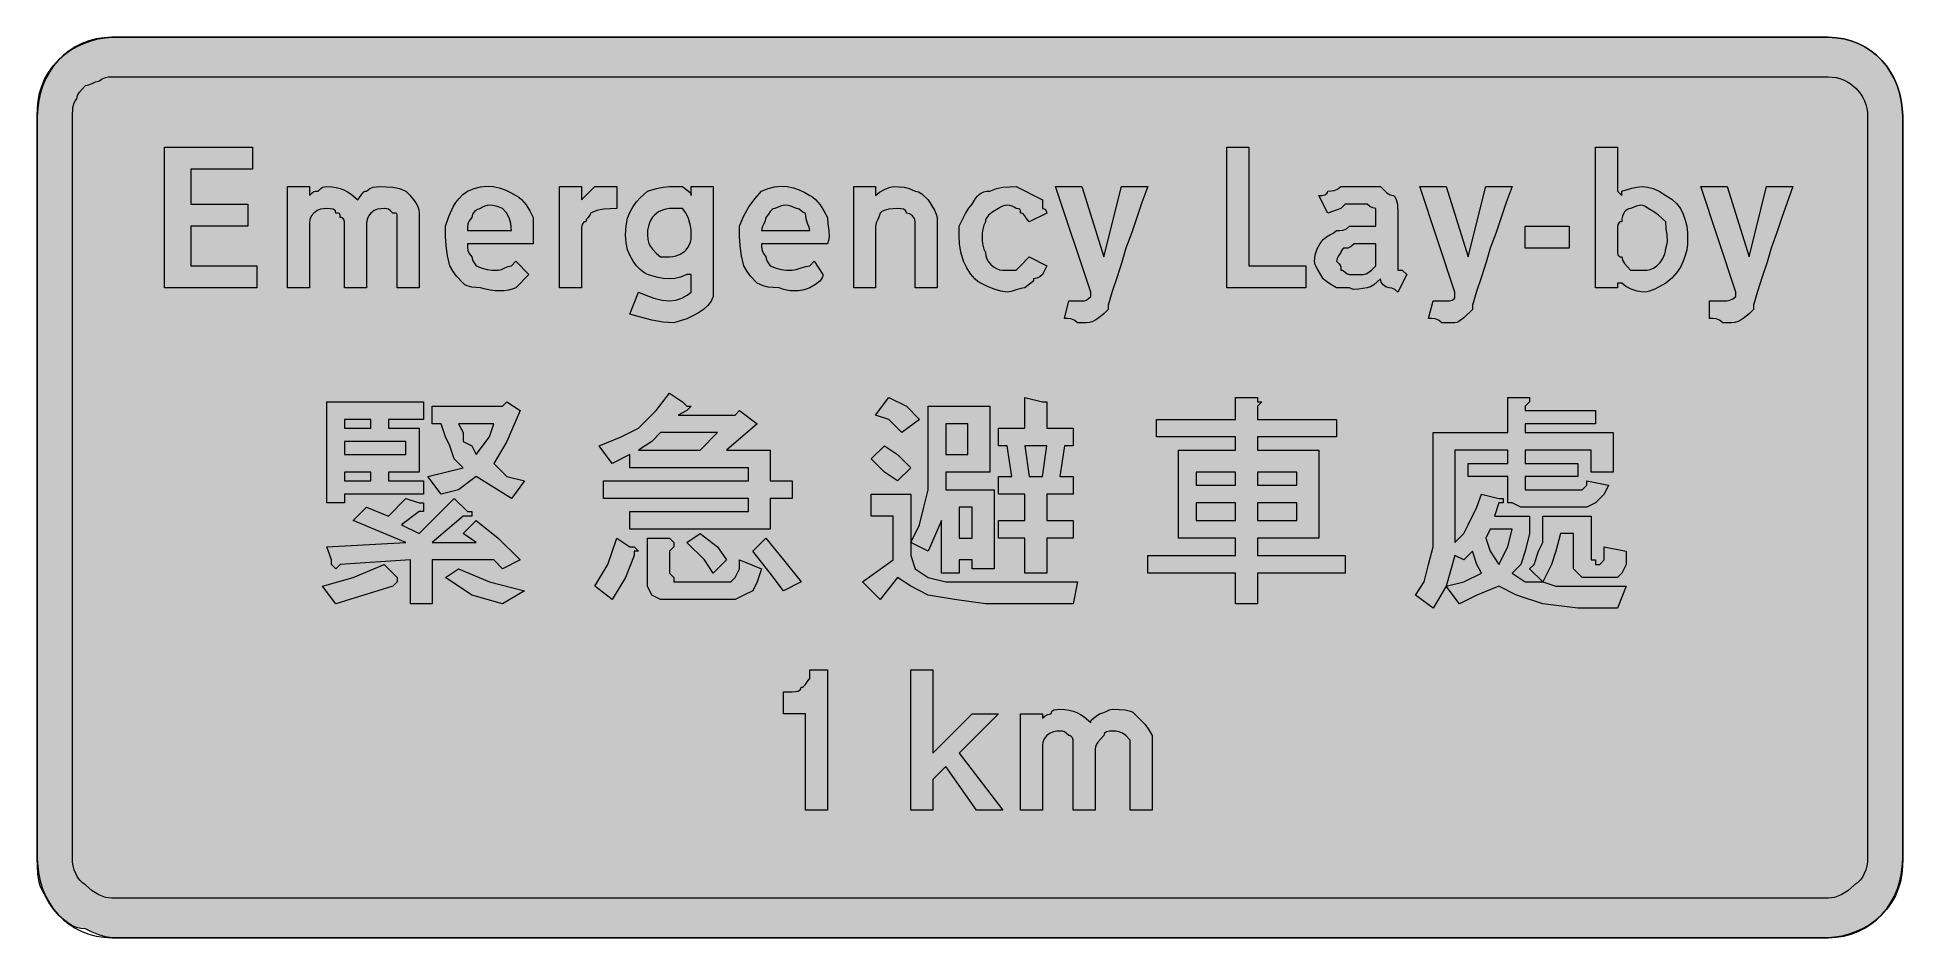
# Model space of a CAD drawing. Header units: metres. Extents: x 28 to 538, y 12 to 258.
import ezdxf

# ---------------------------------------------------------------- set-up
doc = ezdxf.new("R2010")
doc.units = ezdxf.units.M
for name, color, linetype, true_color in [('FILL_BLUE_0000FF', 7, 'Continuous', 0x0000ff), ('FILL_WHITE_FFFFFF', 7, 'Continuous', 0xffffff), ('STROKE_BLUE_0000FF', 7, 'Continuous', 0x0000ff)]:
    doc.layers.add(name, color=color, linetype=linetype, true_color=true_color)

msp = doc.modelspace()

# ---------------------------------------------------------------- hatches: boundary and pattern name
at = {"layer": 'FILL_BLUE_0000FF', "true_color": 0x0000ff}
h = msp.add_hatch(color=7, dxfattribs=at)
h.dxf.hatch_style = 1
h.paths.add_polyline_path([(519.06, 247.14), (520.14, 246.98), (521.17, 246.72), (522.17, 246.36), (523.11, 245.9), (524, 245.36), (525.6, 244.05), (526.91, 242.45), (527.45, 241.56), (527.91, 240.62), (528.27, 239.62), (528.53, 238.59), (528.69, 237.51), (528.75, 236.4), (528.75, 33.6), (528.69, 32.65), (528.52, 31.63), (528.24, 30.58), (527.85, 29.55), (527.34, 28.57), (526.73, 27.69), (525.99, 26.96), (525.15, 26.4), (523.35, 24.82), (521.55, 23.7), (520.65, 23.31), (519.75, 23.02), (518.85, 22.86), (517.95, 22.8), (48.75, 22.8), (47.85, 22.86), (46.95, 23.02), (46.05, 23.31), (45.15, 23.7), (43.35, 24.82), (41.55, 26.4), (40.71, 26.96), (39.98, 27.69), (39.36, 28.57), (38.85, 29.55), (38.46, 30.58), (38.18, 31.63), (38.01, 32.65), (37.95, 33.6), (37.95, 236.4), (38.1, 238.8), (38.46, 240.11), (38.75, 240.7), (39.15, 241.2), (39.36, 242.1), (39.9, 243), (41.55, 244.8), (42.45, 244.99), (43.35, 245.4), (44.25, 245.81), (45.15, 246), (46.05, 246.69), (46.95, 247.05), (47.85, 247.18), (48.75, 247.2), (517.95, 247.2), (519.06, 247.14)])
at = {"layer": 'FILL_WHITE_FFFFFF', "true_color": 0xffffff}
h = msp.add_hatch(color=7, dxfattribs=at)
h.dxf.hatch_style = 1
h.paths.add_polyline_path([(520.16, 257.89), (522.27, 257.56), (524.29, 257.03), (526.2, 256.31), (528, 255.41), (529.68, 254.33), (531.23, 253.09), (532.65, 251.7), (533.93, 250.17), (535.06, 248.51), (536.04, 246.73), (536.85, 244.84), (537.5, 242.85), (537.97, 240.77), (538.25, 238.62), (538.35, 236.4), (538.35, 33.6), (538.29, 31.4), (538.09, 29.31), (537.72, 27.29), (537.15, 25.35), (536.36, 23.46), (535.31, 21.62), (533.99, 19.8), (532.35, 18), (530.89, 16.71), (529.26, 15.54), (527.48, 14.52), (525.6, 13.65), (523.67, 12.95), (521.72, 12.43), (519.8, 12.11), (517.95, 12), (48.75, 12), (46.95, 12.21), (45.15, 12.75), (43.35, 13.52), (41.55, 14.4), (40.26, 14.51), (39.07, 14.79), (38.01, 15.22), (37.05, 15.75), (35.48, 16.93), (34.35, 18), (32.76, 19.8), (31.5, 21.6), (29.55, 25.2), (29.15, 26.15), (28.86, 27.19), (28.5, 29.4), (28.37, 31.61), (28.35, 33.6), (28.35, 236.4), (28.41, 238.6), (28.61, 240.69), (28.98, 242.71), (29.55, 244.65), (30.34, 246.54), (31.39, 248.38), (32.71, 250.2), (34.35, 252), (35.81, 253.29), (37.44, 254.46), (39.22, 255.48), (41.1, 256.35), (43.03, 257.05), (44.98, 257.57), (46.9, 257.89), (48.75, 258), (517.95, 258), (520.16, 257.89)])
h = msp.add_hatch(color=7, dxfattribs=at)
h.dxf.hatch_style = 1
h.paths.add_polyline_path([(63.15, 228), (87.15, 228), (87.15, 222), (70.35, 222), (70.35, 212.4), (85.95, 212.4), (85.95, 206.4), (70.35, 206.4), (70.35, 195.6), (88.35, 195.6), (88.35, 189.6), (63.15, 189.6), (63.15, 228)])
h = msp.add_hatch(color=7, dxfattribs=at)
h.dxf.hatch_style = 1
h.paths.add_polyline_path([(353.55, 228), (359.55, 228), (359.55, 195.6), (375.15, 195.6), (375.15, 189.6), (353.55, 189.6), (353.55, 228)])
h = msp.add_hatch(color=7, dxfattribs=at)
h.dxf.hatch_style = 1
h.paths.add_polyline_path([(465.66, 217.1), (467.1, 217.2), (468.59, 217.08), (470.16, 216.67), (471.8, 215.93), (473.55, 214.8), (475.19, 213.79), (476.51, 212.59), (477.56, 211.21), (478.35, 209.7), (478.92, 208.07), (479.29, 206.36), (479.49, 204.6), (479.55, 202.8), (479.49, 201.4), (479.29, 199.91), (478.92, 198.37), (478.35, 196.8), (477.56, 195.23), (476.51, 193.69), (475.19, 192.2), (473.55, 190.8), (470.55, 189.15), (469.16, 188.61), (468.4, 188.45), (467.55, 188.4), (465.77, 188.61), (464.1, 189.15), (462.66, 189.92), (461.55, 190.8), (460.35, 190.8), (460.35, 189.6), (454.35, 189.6), (454.35, 228), (460.35, 228), (460.35, 216), (461.55, 214.8), (461.55, 216), (464.27, 216.82), (465.66, 217.1)])
h.paths.add_polyline_path([(469.35, 194.55), (470.25, 194.91), (471.15, 195.6), (472.03, 196.52), (472.8, 197.55), (473.34, 198.81), (473.5, 199.55), (473.55, 200.4), (473.89, 201.3), (474.06, 202.2), (474, 204), (473.72, 205.8), (473.55, 207.6), (471.6, 209.4), (470.34, 210.3), (468.75, 211.2), (467.83, 211.87), (467.34, 212.04), (466.8, 212.1), (465.54, 211.87), (463.95, 211.2), (463.5, 211.14), (463.07, 210.97), (462.66, 210.69), (462.3, 210.3), (461.99, 209.79), (461.76, 209.17), (461.6, 208.44), (461.55, 207.6), (461.15, 207.55), (460.86, 207.39), (460.5, 206.85), (460.37, 206.08), (460.35, 205.2), (460.35, 200.4), (460.35, 199.2), (460.5, 198.6), (460.86, 198.19), (461.15, 198.05), (461.55, 198), (461.76, 197.1), (462.3, 196.2), (463.95, 194.4), (467.55, 194.4), (468.45, 194.42), (469.35, 194.55)], flags=16)
h = msp.add_hatch(color=7, dxfattribs=at)
h.dxf.hatch_style = 1
h.paths.add_polyline_path([(102.75, 214.8), (103.46, 215.49), (103.95, 215.85), (104.44, 215.98), (105.15, 216), (105.86, 216.69), (106.35, 217.05), (106.84, 217.18), (107.55, 217.2), (108.85, 217.14), (110.04, 216.97), (111.16, 216.69), (112.2, 216.3), (113.19, 215.79), (114.13, 215.17), (115.95, 213.6), (116.66, 214.48), (117.15, 215.25), (117.64, 215.79), (117.95, 215.95), (118.35, 216), (119.25, 216.69), (120.15, 217.05), (121.05, 217.18), (121.95, 217.2), (123.75, 217.18), (125.55, 217.05), (127.35, 216.69), (129.15, 216), (130.22, 214.89), (131.4, 213.45), (131.93, 212.64), (132.36, 211.78), (132.64, 210.9), (132.75, 210), (132.75, 208.8), (132.75, 189.6), (126.75, 189.6), (126.75, 207.6), (126.75, 208.8), (126.73, 209.49), (126.6, 209.85), (126.24, 209.98), (125.55, 210), (124.84, 210.69), (124.35, 211.05), (123.86, 211.18), (123.15, 211.2), (122.25, 211.18), (121.35, 211.05), (120.45, 210.69), (119.55, 210), (118.86, 209.1), (118.5, 208.2), (118.37, 207.3), (118.35, 206.4), (118.35, 189.6), (112.35, 189.6), (112.35, 207.6), (112.2, 208.2), (111.84, 208.61), (111.55, 208.75), (111.15, 208.8), (111.13, 209.49), (111, 209.85), (110.64, 209.98), (109.95, 210), (109.9, 210.4), (109.74, 210.69), (109.2, 211.05), (108.43, 211.18), (107.55, 211.2), (106.65, 211.18), (105.75, 211.05), (104.85, 210.69), (103.95, 210), (103.26, 209.1), (102.9, 208.2), (102.77, 207.3), (102.75, 206.4), (102.75, 189.6), (96.75, 189.6), (96.75, 217.2), (102.75, 217.2), (102.75, 214.8)])
h = msp.add_hatch(color=7, dxfattribs=at)
h.dxf.hatch_style = 1
h.paths.add_polyline_path([(145.84, 190.11), (145.25, 190.4), (144.75, 190.8), (142.95, 192.75), (142.05, 194.01), (141.15, 195.6), (140.46, 198.3), (140.1, 201), (139.97, 203.7), (139.95, 206.4), (140.89, 209.08), (142.05, 211.65), (142.79, 212.86), (143.66, 213.99), (144.71, 215.05), (145.95, 216), (147.75, 216.74), (149.53, 217.16), (151.29, 217.31), (153, 217.2), (154.66, 216.87), (156.24, 216.34), (157.75, 215.64), (159.15, 214.8), (160, 214.3), (160.74, 213.69), (162, 212.25), (163.03, 210.58), (163.95, 208.8), (163.95, 201.6), (145.95, 201.6), (145.97, 200.7), (146.1, 199.8), (146.46, 198.9), (147.15, 198), (147.34, 197.12), (147.75, 196.35), (148.35, 195.6), (149.96, 194.91), (151.35, 194.55), (152.74, 194.42), (154.35, 194.4), (155.25, 194.59), (156.15, 195), (157.05, 195.41), (157.95, 195.6), (159.15, 196.8), (162.75, 193.2), (159.15, 189.6), (158.2, 189.21), (157.14, 188.92), (156.01, 188.76), (154.8, 188.7), (153.54, 188.76), (152.23, 188.92), (150.9, 189.21), (149.55, 189.6), (147.15, 189.75), (145.84, 190.11)])
h.paths.add_polyline_path([(157.93, 206.12), (157.8, 207.15), (157.44, 208.41), (156.75, 210), (155.55, 211.2), (154.65, 211.59), (153.77, 211.87), (152.91, 212.04), (152.1, 212.1), (151.34, 212.04), (150.66, 211.87), (150.05, 211.59), (149.55, 211.2), (148.67, 210.99), (147.9, 210.45), (147.36, 209.68), (147.15, 208.8), (146.46, 207.9), (146.1, 207), (145.97, 206.1), (145.95, 205.2), (157.95, 205.2), (157.93, 206.12)], flags=16)
h = msp.add_hatch(color=7, dxfattribs=at)
h.dxf.hatch_style = 1
h.paths.add_polyline_path([(180.75, 217.2), (186.75, 217.2), (186.75, 211.2), (184.95, 211.18), (183.15, 211.05), (181.35, 210.69), (179.55, 210), (179.5, 209.6), (179.36, 209.29), (178.95, 208.8), (178.54, 208.31), (178.4, 208), (178.35, 207.6), (177.95, 207.55), (177.66, 207.39), (177.3, 206.85), (177.17, 206.08), (177.15, 205.2), (177.15, 189.6), (171.15, 189.6), (171.15, 217.2), (177.15, 217.2), (177.15, 213.6), (180.75, 217.2)])
h = msp.add_hatch(color=7, dxfattribs=at)
h.dxf.hatch_style = 1
h.paths.add_polyline_path([(197.61, 192.51), (195.15, 193.2), (194.2, 193.76), (193.2, 194.55), (192.2, 195.56), (191.25, 196.8), (190.42, 198.26), (189.75, 199.95), (189.31, 201.86), (189.15, 204), (189.31, 206.48), (189.75, 208.57), (190.42, 210.33), (191.25, 211.8), (192.2, 213.05), (193.2, 214.12), (195.15, 216), (197.61, 216.69), (199.5, 217.05), (201.15, 217.2), (204.75, 217.2), (205.63, 216.49), (206.4, 216), (206.94, 215.51), (207.1, 215.2), (207.15, 214.8), (207.15, 217.2), (213.15, 217.2), (213.15, 188.4), (213.15, 187.2), (212.54, 185.91), (211.63, 184.72), (210.47, 183.66), (209.1, 182.7), (207.56, 181.86), (205.89, 181.12), (204.14, 180.51), (202.35, 180), (199.46, 180.21), (196.35, 180.75), (193.24, 181.52), (190.35, 182.4), (192.75, 188.4), (194.74, 187.52), (196.95, 186.75), (199.16, 186.21), (201.15, 186), (202.93, 186.21), (204.6, 186.75), (206.04, 187.52), (207.15, 188.4), (207.15, 189.6), (207.15, 192), (207.15, 193.2), (205.95, 193.2), (204.19, 192.51), (202.65, 192.15), (201.15, 192), (199.5, 192.15), (197.61, 192.51)])
h.paths.add_polyline_path([(199.25, 210.82), (198.15, 210.3), (197.05, 209.44), (196.54, 208.86), (196.09, 208.16), (195.7, 207.34), (195.41, 206.38), (195.22, 205.27), (195.15, 204), (195.26, 202.76), (195.54, 201.71), (195.97, 200.84), (196.5, 200.1), (197.68, 198.94), (198.75, 198), (201.15, 198), (202.09, 198.09), (203.05, 198.32), (204.15, 198.75), (205.25, 199.46), (205.76, 199.95), (206.21, 200.53), (206.6, 201.22), (206.89, 202.02), (207.08, 202.94), (207.15, 204), (207.1, 205.29), (206.94, 206.47), (206.4, 208.5), (205.63, 210.07), (204.75, 211.2), (201.15, 211.2), (200.21, 211.09), (199.25, 210.82)], flags=16)
h = msp.add_hatch(color=7, dxfattribs=at)
h.dxf.hatch_style = 1
h.paths.add_polyline_path([(228.15, 189.75), (226.76, 190.11), (225.15, 190.8), (223.35, 192.75), (222.45, 194.01), (221.55, 195.6), (220.86, 198.3), (220.5, 201), (220.37, 203.7), (220.35, 206.4), (221.46, 209.08), (222.9, 211.65), (224.57, 213.99), (226.35, 216), (228.15, 216.74), (229.93, 217.16), (231.69, 217.31), (233.4, 217.2), (235.06, 216.87), (236.64, 216.34), (238.15, 215.64), (239.55, 214.8), (240.4, 214.3), (241.14, 213.69), (242.4, 212.25), (243.43, 210.58), (244.35, 208.8), (244.52, 207), (244.8, 205.2), (244.86, 203.4), (244.69, 202.5), (244.35, 201.6), (226.35, 201.6), (226.37, 200.7), (226.5, 199.8), (226.86, 198.9), (227.55, 198), (227.74, 197.12), (228.15, 196.35), (228.75, 195.6), (230.36, 194.91), (231.75, 194.55), (233.14, 194.42), (234.75, 194.4), (235.84, 194.59), (237.15, 195), (238.46, 195.41), (239.55, 195.6), (240.75, 196.8), (243.15, 193.2), (243.09, 192.75), (242.93, 192.3), (242.25, 191.4), (241.13, 190.5), (239.55, 189.6), (238.6, 189.21), (237.56, 188.92), (236.47, 188.76), (235.35, 188.7), (234.23, 188.76), (233.14, 188.92), (232.1, 189.21), (231.15, 189.6), (229.54, 189.62), (228.15, 189.75)])
h.paths.add_polyline_path([(239.36, 206.12), (238.95, 207.15), (238.54, 208.41), (238.35, 210), (237.95, 210.05), (237.64, 210.19), (237.15, 210.6), (236.66, 211.01), (236.35, 211.15), (235.95, 211.2), (234.34, 211.87), (233.63, 212.04), (232.95, 212.1), (232.27, 212.04), (231.56, 211.87), (229.95, 211.2), (229.55, 211.15), (229.24, 210.99), (228.75, 210.45), (228.26, 209.68), (227.55, 208.8), (227.36, 207.9), (226.95, 207), (226.54, 206.1), (226.35, 205.2), (239.55, 205.2), (239.36, 206.12)], flags=16)
h = msp.add_hatch(color=7, dxfattribs=at)
h.dxf.hatch_style = 1
h.paths.add_polyline_path([(261.15, 211.05), (259.84, 210.69), (259.25, 210.4), (258.75, 210), (258.56, 209.1), (258.15, 208.2), (257.74, 207.3), (257.55, 206.4), (257.55, 189.6), (251.55, 189.6), (251.55, 217.2), (257.55, 217.2), (257.55, 214.8), (258.64, 215.68), (259.95, 216.45), (261.26, 216.99), (262.35, 217.2), (263.96, 217.18), (265.35, 217.05), (266.74, 216.69), (268.35, 216), (269.25, 215.79), (270.15, 215.25), (271.95, 213.6), (273.6, 210.75), (274.14, 209.72), (274.35, 208.8), (274.35, 189.6), (268.35, 189.6), (268.35, 207.6), (268.14, 208.48), (267.6, 209.25), (266.83, 209.79), (265.95, 210), (265.9, 210.4), (265.74, 210.69), (265.2, 211.05), (264.43, 211.18), (263.55, 211.2), (261.15, 211.05)])
h = msp.add_hatch(color=7, dxfattribs=at)
h.dxf.hatch_style = 1
h.paths.add_polyline_path([(295.95, 194.4), (297.15, 195.6), (299.55, 198), (304.35, 195.6), (303.15, 193.2), (302.4, 192.6), (301.63, 192.19), (300.75, 192), (300.7, 191.6), (300.54, 191.29), (300, 190.8), (299.23, 190.31), (298.35, 189.6), (297.26, 189.41), (295.95, 189), (294.64, 188.59), (293.55, 188.4), (291.75, 188.61), (289.95, 189.15), (288.15, 189.92), (286.35, 190.8), (285.5, 191.3), (284.76, 191.91), (283.5, 193.35), (282.47, 195.02), (281.55, 196.8), (280.86, 199.31), (280.5, 201.6), (280.37, 203.89), (280.35, 206.4), (282.15, 209.85), (283.05, 211.29), (283.95, 212.4), (284.87, 213.97), (285.36, 214.59), (285.9, 215.1), (286.49, 215.49), (287.16, 215.77), (287.9, 215.94), (288.75, 216), (290.55, 216.69), (292.35, 217.05), (294.15, 217.18), (295.95, 217.2), (303.15, 213.6), (303.15, 211.2), (303.55, 211.15), (303.84, 211.01), (304.2, 210.6), (304.35, 210), (299.55, 207.6), (298.84, 208.48), (298.35, 209.25), (297.86, 209.79), (297.55, 209.95), (297.15, 210), (297.13, 210.69), (297, 211.05), (296.64, 211.18), (295.95, 211.2), (295.45, 211.59), (294.86, 211.87), (294.22, 212.04), (293.55, 212.1), (292.88, 212.04), (292.24, 211.87), (291.65, 211.59), (291.15, 211.2), (289.58, 210.3), (288.45, 209.4), (287.78, 208.5), (287.61, 208.05), (287.55, 207.6), (287.16, 206.65), (286.88, 205.61), (286.71, 204.52), (286.65, 203.4), (286.71, 202.28), (286.88, 201.19), (287.16, 200.15), (287.55, 199.2), (287.66, 198.3), (287.96, 197.44), (288.44, 196.63), (289.05, 195.9), (289.78, 195.29), (290.59, 194.81), (291.45, 194.51), (292.35, 194.4), (295.95, 194.4)])
h = msp.add_hatch(color=7, dxfattribs=at)
h.dxf.hatch_style = 1
h.paths.add_polyline_path([(316.35, 188.4), (306.75, 217.2), (313.95, 217.2), (319.95, 198), (324.75, 217.2), (331.95, 217.2), (330.34, 212.89), (328.95, 208.8), (327.56, 204.71), (325.95, 200.4), (324.86, 196.61), (323.55, 192.6), (322.24, 188.59), (321.15, 184.8), (321.15, 183.6), (320.04, 182.53), (318.6, 181.35), (317.79, 180.82), (316.93, 180.39), (316.05, 180.11), (315.15, 180), (312.75, 180), (311.85, 180.69), (310.95, 181.05), (310.05, 181.18), (309.15, 181.2), (310.35, 186), (313.95, 186), (314.66, 186.02), (315.15, 186.15), (315.64, 186.51), (316.35, 187.2), (316.35, 188.4)])
h = msp.add_hatch(color=7, dxfattribs=at)
h.dxf.hatch_style = 1
h.paths.add_polyline_path([(379.63, 214.82), (380.4, 214.95), (380.94, 215.31), (381.1, 215.6), (381.15, 216), (382.05, 216.02), (382.95, 216.15), (383.85, 216.51), (384.75, 217.2), (388.35, 217.2), (395.55, 217.2), (397.35, 215.55), (398.25, 215.01), (399.15, 214.8), (399.55, 214.3), (399.84, 213.71), (400.2, 212.4), (400.35, 210), (400.35, 205.2), (400.35, 195.6), (400.35, 194.4), (401.55, 194.4), (402.75, 193.2), (400.35, 188.4), (399.47, 189.09), (398.7, 189.45), (397.95, 189.6), (397.07, 189.81), (396.3, 190.35), (395.76, 191.12), (395.55, 192), (393.75, 190.35), (392.85, 189.81), (391.95, 189.6), (389.55, 189.15), (388.24, 189.09), (387.65, 189.26), (387.15, 189.6), (383.55, 189.6), (381.98, 190.48), (380.85, 191.25), (379.95, 192), (378.3, 194.85), (377.76, 195.88), (377.55, 196.8), (377.76, 198.58), (378.3, 200.25), (379.07, 201.69), (379.95, 202.8), (380.85, 203.51), (381.75, 204), (382.65, 204.49), (383.55, 205.2), (384.45, 205.22), (385.35, 205.35), (386.25, 205.71), (387.15, 206.4), (390.75, 206.4), (394.35, 206.4), (394.35, 207.6), (394.35, 208.8), (394.35, 211.2), (393.47, 211.39), (392.7, 211.8), (391.95, 212.4), (387.15, 212.4), (385.95, 212.4), (384.75, 211.2), (381.15, 210), (378.75, 214.8), (379.63, 214.82)])
h.paths.add_polyline_path([(391.63, 193.39), (392.4, 193.8), (393.15, 194.4), (394.35, 195.6), (394.35, 196.8), (394.35, 201.6), (391.95, 201.6), (388.35, 201.6), (387.64, 200.91), (387.15, 200.55), (386.66, 200.42), (385.95, 200.4), (385.55, 200.35), (385.26, 200.21), (384.9, 199.8), (384.75, 199.2), (384.06, 198.32), (383.7, 197.55), (383.55, 196.8), (384.24, 196.09), (384.6, 195.6), (384.73, 195.11), (384.75, 194.4), (385.15, 194.35), (385.46, 194.21), (385.95, 193.8), (386.44, 193.39), (386.75, 193.25), (387.15, 193.2), (390.75, 193.2), (391.63, 193.39)], flags=16)
h = msp.add_hatch(color=7, dxfattribs=at)
h.dxf.hatch_style = 1
h.paths.add_polyline_path([(415.95, 188.4), (406.35, 217.2), (413.55, 217.2), (419.55, 198), (424.35, 217.2), (431.55, 217.2), (429.94, 212.89), (428.55, 208.8), (427.16, 204.71), (425.55, 200.4), (424.46, 196.61), (423.15, 192.6), (421.84, 188.59), (420.75, 184.8), (420.75, 183.6), (418.35, 181.35), (417.04, 180.39), (416.45, 180.11), (415.95, 180), (412.35, 180), (411.45, 180.69), (410.55, 181.05), (409.65, 181.18), (408.75, 181.2), (409.95, 186), (413.55, 186), (414.43, 186.02), (415.2, 186.15), (415.74, 186.51), (415.9, 186.8), (415.95, 187.2), (415.95, 188.4)])
h = msp.add_hatch(color=7, dxfattribs=at)
h.dxf.hatch_style = 1
h.paths.add_polyline_path([(492.75, 188.4), (483.15, 217.2), (490.35, 217.2), (496.35, 198), (501.15, 217.2), (508.35, 217.2), (506.74, 212.89), (505.35, 208.8), (503.96, 204.71), (502.35, 200.4), (501.26, 196.61), (499.95, 192.6), (498.64, 188.59), (497.55, 184.8), (497.55, 183.6), (496.44, 182.53), (495, 181.35), (494.19, 180.82), (493.33, 180.39), (492.45, 180.11), (491.55, 180), (489.15, 180), (488.25, 180.69), (487.35, 181.05), (486.45, 181.18), (485.55, 181.2), (485.55, 186), (490.35, 186), (491.1, 186.15), (491.87, 186.51), (492.75, 187.2), (492.75, 188.4)])
h = msp.add_hatch(color=7, dxfattribs=at)
h.dxf.hatch_style = 1
h.paths.add_polyline_path([(447.15, 206.4), (447.15, 200.4), (435.15, 200.4), (435.15, 206.4), (447.15, 206.4)])
h = msp.add_hatch(color=7, dxfattribs=at)
h.dxf.hatch_style = 1
h.paths.add_polyline_path([(124.35, 151.2), (132.75, 151.2), (132.75, 139.2), (124.35, 139.2), (124.35, 136.8), (133.95, 136.8), (133.95, 133.2), (112.35, 133.2), (112.35, 130.8), (107.55, 130.8), (107.55, 158.4), (133.95, 158.4), (133.95, 153.6), (124.35, 153.6), (124.35, 151.2)])
h.paths.add_polyline_path([(112.35, 136.8), (119.55, 136.8), (119.55, 139.2), (112.35, 139.2), (112.35, 136.8)], flags=16)
h.paths.add_polyline_path([(112.35, 153.6), (112.35, 151.2), (119.55, 151.2), (119.55, 153.6), (112.35, 153.6)], flags=16)
h.paths.add_polyline_path([(129.15, 147.6), (112.35, 147.6), (112.35, 144), (129.15, 144), (129.15, 147.6)], flags=16)
h = msp.add_hatch(color=7, dxfattribs=at)
h.dxf.hatch_style = 1
h.paths.add_polyline_path([(156.75, 158.4), (160.35, 156), (156.75, 147.6), (153.15, 141.6), (156.75, 138), (161.55, 136.8), (157.95, 132), (148.35, 138), (143.55, 134.4), (138.75, 133.2), (135.15, 138), (139.95, 139.2), (144.75, 140.4), (142.35, 142.8), (141.15, 146.4), (139.95, 148.8), (138.75, 152.4), (136.35, 152.4), (136.35, 157.2), (155.55, 157.2), (156.75, 158.4)])
h.paths.add_polyline_path([(144.75, 147.6), (147.15, 146.4), (148.35, 144), (151.95, 148.8), (153.15, 152.4), (143.55, 152.4), (144.75, 150), (144.75, 147.6)], flags=16)
h = msp.add_hatch(color=7, dxfattribs=at)
h.dxf.hatch_style = 1
h.paths.add_polyline_path([(192.75, 151.2), (197.55, 156), (201.15, 160.8), (204.75, 158.4), (205.95, 157.2), (207.15, 157.2), (205.95, 156), (203.55, 154.8), (219.15, 154.8), (220.35, 156), (225.15, 152.4), (216.75, 145.2), (228.75, 145.2), (228.75, 136.8), (234.75, 136.8), (234.75, 132), (228.75, 132), (228.75, 123.6), (190.35, 123.6), (190.35, 128.4), (222.75, 128.4), (222.75, 132), (183.15, 132), (183.15, 136.8), (222.75, 136.8), (222.75, 140.4), (190.35, 140.4), (190.35, 144), (185.55, 141.6), (181.95, 146.4), (187.95, 148.8), (192.75, 151.2)])
h.paths.add_polyline_path([(192.75, 145.2), (209.55, 145.2), (214.35, 150), (198.75, 150), (196.35, 147.6), (192.75, 145.2)], flags=16)
h = msp.add_hatch(color=7, dxfattribs=at)
h.dxf.hatch_style = 1
h.paths.add_polyline_path([(265.95, 157.2), (269.55, 153.6), (264.75, 150), (261.15, 153.6), (257.55, 154.8), (261.15, 159.6), (265.95, 157.2)])
h = msp.add_hatch(color=7, dxfattribs=at)
h.dxf.hatch_style = 1
h.paths.add_polyline_path([(304.35, 158.4), (304.35, 157.2), (304.35, 151.2), (311.55, 151.2), (311.55, 146.4), (309.15, 146.4), (307.95, 138), (311.55, 138), (311.55, 133.2), (304.35, 133.2), (304.35, 126), (311.55, 126), (311.55, 121.2), (304.35, 121.2), (304.35, 111.6), (298.35, 111.6), (298.35, 121.2), (291.15, 121.2), (291.15, 126), (298.35, 126), (298.35, 133.2), (291.15, 133.2), (291.15, 138), (294.75, 138), (293.55, 146.4), (291.15, 146.4), (291.15, 151.2), (298.35, 151.2), (298.35, 159.6), (303.15, 158.4), (304.35, 158.4)])
h.paths.add_polyline_path([(304.35, 146.4), (298.35, 146.4), (299.55, 138), (303.15, 138), (304.35, 146.4)], flags=16)
h = msp.add_hatch(color=7, dxfattribs=at)
h.dxf.hatch_style = 1
h.paths.add_polyline_path([(363.15, 158.4), (361.95, 157.2), (361.95, 153.6), (383.55, 153.6), (383.55, 148.8), (361.95, 148.8), (361.95, 145.2), (378.75, 145.2), (378.75, 121.2), (361.95, 121.2), (361.95, 116.4), (385.95, 116.4), (385.95, 111.6), (361.95, 111.6), (361.95, 103.2), (355.95, 103.2), (355.95, 111.6), (331.95, 111.6), (331.95, 116.4), (355.95, 116.4), (355.95, 121.2), (340.35, 121.2), (340.35, 145.2), (355.95, 145.2), (355.95, 148.8), (334.35, 148.8), (334.35, 153.6), (355.95, 153.6), (355.95, 159.6), (361.95, 159.6), (361.95, 158.4), (363.15, 158.4)])
h.paths.add_polyline_path([(355.95, 135.6), (355.95, 139.2), (345.15, 139.2), (345.15, 135.6), (355.95, 135.6)], flags=16)
h.paths.add_polyline_path([(345.15, 126), (355.95, 126), (355.95, 130.8), (345.15, 130.8), (345.15, 126)], flags=16)
h.paths.add_polyline_path([(361.95, 139.2), (361.95, 135.6), (372.75, 135.6), (372.75, 139.2), (361.95, 139.2)], flags=16)
h.paths.add_polyline_path([(372.75, 130.8), (361.95, 130.8), (361.95, 126), (372.75, 126), (372.75, 130.8)], flags=16)
h = msp.add_hatch(color=7, dxfattribs=at)
h.dxf.hatch_style = 1
h.paths.add_polyline_path([(407.55, 109.2), (408.75, 114), (409.95, 118.8), (409.95, 124.8), (409.95, 150), (430.35, 150), (430.35, 159.6), (433.95, 159.6), (435.15, 159.6), (436.35, 159.6), (436.35, 158.4), (435.15, 157.2), (435.15, 156), (454.35, 156), (454.35, 152.4), (435.15, 152.4), (435.15, 150), (459.15, 150), (459.15, 139.2), (453.15, 139.2), (453.15, 145.2), (435.15, 145.2), (435.15, 141.6), (449.55, 141.6), (449.55, 138), (435.15, 138), (435.15, 135.6), (435.15, 134.4), (437.55, 134.4), (448.35, 134.4), (450.75, 134.4), (451.95, 135.6), (451.95, 136.8), (457.95, 135.6), (456.75, 133.2), (455.55, 132), (454.35, 130.8), (451.95, 129.6), (433.95, 129.6), (431.55, 130.8), (430.35, 130.8), (430.35, 132), (430.35, 134.4), (430.35, 138), (419.55, 138), (419.55, 141.6), (430.35, 141.6), (430.35, 145.2), (415.95, 145.2), (415.95, 127.2), (415.95, 120), (418.35, 122.4), (419.55, 124.8), (421.95, 129.6), (423.15, 133.2), (427.95, 132), (429.15, 132), (429.15, 130.8), (427.95, 130.8), (426.75, 127.2), (436.35, 127.2), (436.35, 122.4), (435.15, 117.6), (433.95, 114), (431.55, 111.6), (435.15, 109.2), (439.95, 109.2), (443.55, 108), (448.35, 108), (462.75, 108), (460.35, 102), (449.55, 102), (439.95, 103.2), (432.75, 105.6), (427.95, 108), (421.95, 105.6), (417.15, 103.2), (413.55, 108), (409.95, 102), (405.15, 105.6), (407.55, 109.2)])
h.paths.add_polyline_path([(418.35, 109.2), (423.15, 111.6), (421.95, 114), (420.75, 117.6), (418.35, 115.2), (415.95, 116.4), (413.55, 108), (418.35, 109.2)], flags=16)
h.paths.add_polyline_path([(425.55, 117.6), (427.95, 114), (430.35, 118.8), (431.55, 123.6), (425.55, 123.6), (424.35, 121.2), (425.55, 117.6)], flags=16)
h = msp.add_hatch(color=7, dxfattribs=at)
h.dxf.hatch_style = 1
h.paths.add_polyline_path([(276.75, 134.4), (289.95, 134.4), (289.95, 112.8), (283.95, 112.8), (283.95, 115.2), (280.35, 115.2), (280.35, 111.6), (275.55, 111.6), (275.55, 126), (271.95, 117.6), (267.15, 120), (269.55, 124.8), (270.75, 129.6), (271.95, 134.4), (271.95, 140.4), (271.95, 157.2), (288.75, 157.2), (288.75, 139.2), (276.75, 139.2), (276.75, 134.4)])
h.paths.add_polyline_path([(280.35, 129.6), (280.35, 121.2), (283.95, 121.2), (283.95, 129.6), (280.35, 129.6)], flags=16)
h.paths.add_polyline_path([(282.75, 152.4), (276.75, 152.4), (276.75, 144), (282.75, 144), (282.75, 152.4)], flags=16)
h = msp.add_hatch(color=7, dxfattribs=at)
h.dxf.hatch_style = 1
h.paths.add_polyline_path([(263.55, 144), (267.15, 140.4), (263.55, 136.8), (259.95, 139.2), (256.35, 142.8), (259.95, 146.4), (263.55, 144)])
h = msp.add_hatch(color=7, dxfattribs=at)
h.dxf.hatch_style = 1
h.paths.add_polyline_path([(267.15, 133.2), (267.15, 116.4), (268.35, 112.8), (271.95, 110.4), (276.75, 109.2), (282.75, 109.2), (312.75, 109.2), (311.55, 103.2), (287.55, 103.2), (279.15, 104.4), (271.95, 105.6), (267.15, 108), (263.55, 110.4), (258.75, 104.4), (253.95, 109.2), (262.35, 115.2), (262.35, 127.2), (256.35, 127.2), (256.35, 133.2), (267.15, 133.2)])
h = msp.add_hatch(color=7, dxfattribs=at)
h.dxf.hatch_style = 1
h.paths.add_polyline_path([(124.35, 127.2), (129.15, 132), (132.75, 130.8), (133.95, 130.8), (133.95, 129.6), (133.95, 128.4), (132.75, 128.4), (127.95, 124.8), (132.75, 122.4), (142.35, 132), (145.95, 128.4), (147.15, 128.4), (147.15, 127.2), (145.95, 127.2), (144.75, 127.2), (136.35, 120), (148.35, 120), (144.75, 122.4), (148.35, 126), (154.35, 121.2), (160.35, 115.2), (155.55, 112.8), (153.15, 115.2), (136.35, 115.2), (136.35, 103.2), (130.35, 103.2), (130.35, 115.2), (111.15, 114), (109.95, 112.8), (108.75, 114), (108.75, 115.2), (107.55, 118.8), (129.15, 120), (114.75, 126), (118.35, 129.6), (124.35, 127.2)])
h = msp.add_hatch(color=7, dxfattribs=at)
h.dxf.hatch_style = 1
h.paths.add_polyline_path([(453.15, 127.2), (453.15, 116.4), (453.15, 115.2), (454.35, 115.2), (454.35, 114), (455.55, 114), (456.75, 115.2), (456.75, 118.8), (462.75, 117.6), (462.75, 114), (461.55, 111.6), (460.35, 110.4), (457.95, 110.4), (453.15, 110.4), (450.75, 110.4), (449.55, 111.6), (448.35, 112.8), (448.35, 115.2), (448.35, 122.4), (444.75, 122.4), (443.55, 117.6), (442.35, 114), (441.15, 111.6), (439.95, 109.2), (436.35, 112.8), (437.55, 114), (438.75, 117.6), (439.95, 120), (439.95, 124.8), (439.95, 127.2), (453.15, 127.2)])
h = msp.add_hatch(color=7, dxfattribs=at)
h.dxf.hatch_style = 1
h.paths.add_polyline_path([(184.35, 114), (186.75, 121.2), (190.35, 118.8), (191.55, 118.8), (192.75, 117.6), (191.55, 117.6), (191.55, 116.4), (189.15, 110.4), (185.55, 104.4), (180.75, 108), (184.35, 114)])
h = msp.add_hatch(color=7, dxfattribs=at)
h.dxf.hatch_style = 1
h.paths.add_polyline_path([(201.15, 121.2), (202.35, 120), (202.35, 118.8), (201.15, 117.6), (201.15, 112.8), (201.15, 111.6), (202.35, 110.4), (202.35, 109.2), (204.75, 109.2), (215.55, 109.2), (217.95, 109.2), (219.15, 110.4), (220.35, 112.8), (220.35, 115.2), (226.35, 112.8), (225.15, 109.2), (223.95, 106.8), (221.55, 105.6), (219.15, 104.4), (216.75, 104.4), (202.35, 104.4), (198.75, 104.4), (196.35, 105.6), (195.15, 108), (195.15, 111.6), (195.15, 121.2), (201.15, 121.2)])
h = msp.add_hatch(color=7, dxfattribs=at)
h.dxf.hatch_style = 1
h.paths.add_polyline_path([(210.75, 115.2), (205.95, 120), (209.55, 122.4), (214.35, 118.8), (216.75, 115.2), (213.15, 111.6), (210.75, 115.2)])
h = msp.add_hatch(color=7, dxfattribs=at)
h.dxf.hatch_style = 1
h.paths.add_polyline_path([(228.75, 111.6), (223.95, 117.6), (227.55, 121.2), (232.35, 115.2), (237.15, 109.2), (232.35, 106.8), (228.75, 111.6)])
h = msp.add_hatch(color=7, dxfattribs=at)
h.dxf.hatch_style = 1
h.paths.add_polyline_path([(114.75, 110.4), (123.15, 114), (125.55, 111.6), (126.75, 110.4), (126.75, 109.2), (125.55, 108), (109.95, 103.2), (106.35, 108), (114.75, 110.4)])
h = msp.add_hatch(color=7, dxfattribs=at)
h.dxf.hatch_style = 1
h.paths.add_polyline_path([(151.95, 109.2), (161.55, 106.8), (155.55, 103.2), (147.15, 105.6), (139.95, 110.4), (143.55, 112.8), (151.95, 109.2)])
h = msp.add_hatch(color=7, dxfattribs=at)
h.dxf.hatch_style = 1
h.paths.add_polyline_path([(238.35, 46.8), (238.35, 73.2), (232.35, 73.2), (232.35, 79.2), (234.75, 79.2), (235.63, 79.22), (236.4, 79.35), (236.94, 79.71), (237.1, 80), (237.15, 80.4), (237.55, 80.45), (237.86, 80.61), (238.35, 81.15), (238.84, 81.92), (239.55, 82.8), (239.55, 85.2), (244.35, 85.2), (244.35, 46.8), (238.35, 46.8)])
h = msp.add_hatch(color=7, dxfattribs=at)
h.dxf.hatch_style = 1
h.paths.add_polyline_path([(283.95, 73.2), (291.15, 73.2), (280.35, 62.4), (292.35, 46.8), (285.15, 46.8), (276.75, 58.8), (273.15, 55.2), (273.15, 46.8), (267.15, 46.8), (267.15, 85.2), (273.15, 85.2), (273.15, 62.4), (283.95, 73.2)])
h = msp.add_hatch(color=7, dxfattribs=at)
h.dxf.hatch_style = 1
h.paths.add_polyline_path([(303.15, 72), (303.9, 72.6), (304.67, 73.01), (305.55, 73.2), (305.6, 73.6), (305.76, 73.89), (306.3, 74.25), (307.07, 74.38), (307.95, 74.4), (309.25, 74.34), (310.44, 74.17), (311.56, 73.89), (312.6, 73.5), (313.59, 72.99), (314.53, 72.37), (316.35, 70.8), (316.4, 71.2), (316.56, 71.51), (317.1, 72), (317.87, 72.49), (318.75, 73.2), (319.65, 73.39), (320.55, 73.8), (321.45, 74.21), (322.35, 74.4), (324.13, 74.38), (325.8, 74.25), (327.24, 73.89), (327.85, 73.6), (328.35, 73.2), (331.2, 70.2), (332.23, 68.81), (333.15, 67.2), (333.15, 66), (333.15, 46.8), (327.15, 46.8), (327.15, 63.6), (327.15, 66), (325.95, 67.2), (325.05, 67.89), (324.15, 68.25), (323.25, 68.38), (322.35, 68.4), (321.47, 68.38), (320.7, 68.25), (320.16, 67.89), (320, 67.6), (319.95, 67.2), (318.3, 65.4), (317.76, 64.5), (317.55, 63.6), (317.55, 46.8), (311.55, 46.8), (311.55, 63.6), (311.55, 66), (311.4, 66.6), (311.04, 67.01), (310.75, 67.15), (310.35, 67.2), (309.64, 67.89), (309.15, 68.25), (308.66, 68.38), (307.95, 68.4), (307.05, 68.38), (306.15, 68.25), (305.25, 67.89), (304.35, 67.2), (303.66, 66.3), (303.3, 65.4), (303.17, 64.5), (303.15, 63.6), (303.15, 46.8), (297.15, 46.8), (297.15, 73.2), (303.15, 73.2), (303.15, 72)])

# ---------------------------------------------------------------- linework, layer by layer
at = {"layer": 'FILL_BLUE_0000FF', "lineweight": 0, "true_color": 0x0000ff}
msp.add_lwpolyline([(519.06, 247.14), (520.14, 246.98), (521.17, 246.72), (522.17, 246.36), (523.11, 245.9), (524, 245.36), (525.6, 244.05), (526.91, 242.45), (527.45, 241.56), (527.91, 240.62), (528.27, 239.62), (528.53, 238.59), (528.69, 237.51), (528.75, 236.4), (528.75, 33.6), (528.69, 32.65), (528.52, 31.63), (528.24, 30.58), (527.85, 29.55), (527.34, 28.57), (526.73, 27.69), (525.99, 26.96), (525.15, 26.4), (523.35, 24.82), (521.55, 23.7), (520.65, 23.31), (519.75, 23.02), (518.85, 22.86), (517.95, 22.8), (48.75, 22.8), (47.85, 22.86), (46.95, 23.02), (46.05, 23.31), (45.15, 23.7), (43.35, 24.82), (41.55, 26.4), (40.71, 26.96), (39.98, 27.69), (39.36, 28.57), (38.85, 29.55), (38.46, 30.58), (38.18, 31.63), (38.01, 32.65), (37.95, 33.6), (37.95, 236.4), (38.1, 238.8), (38.46, 240.11), (38.75, 240.7), (39.15, 241.2), (39.36, 242.1), (39.9, 243), (41.55, 244.8), (42.45, 244.99), (43.35, 245.4), (44.25, 245.81), (45.15, 246), (46.05, 246.69), (46.95, 247.05), (47.85, 247.18), (48.75, 247.2), (517.95, 247.2)], close=True, dxfattribs=at)
at = {"layer": 'FILL_WHITE_FFFFFF', "lineweight": 0, "true_color": 0xffffff}
for points in [[(520.16, 257.89), (522.27, 257.56), (524.29, 257.03), (526.2, 256.31), (528, 255.41), (529.68, 254.33), (531.23, 253.09), (532.65, 251.7), (533.93, 250.17), (535.06, 248.51), (536.04, 246.73), (536.85, 244.84), (537.5, 242.85), (537.97, 240.77), (538.25, 238.62), (538.35, 236.4), (538.35, 33.6), (538.29, 31.4), (538.09, 29.31), (537.72, 27.29), (537.15, 25.35), (536.36, 23.46), (535.31, 21.62), (533.99, 19.8), (532.35, 18), (530.89, 16.71), (529.26, 15.54), (527.48, 14.52), (525.6, 13.65), (523.67, 12.95), (521.72, 12.43), (519.8, 12.11), (517.95, 12), (48.75, 12), (46.95, 12.21), (45.15, 12.75), (43.35, 13.52), (41.55, 14.4), (40.26, 14.51), (39.07, 14.79), (38.01, 15.22), (37.05, 15.75), (35.48, 16.93), (34.35, 18), (32.76, 19.8), (31.5, 21.6), (29.55, 25.2), (29.15, 26.15), (28.86, 27.19), (28.5, 29.4), (28.37, 31.61), (28.35, 33.6), (28.35, 236.4), (28.41, 238.6), (28.61, 240.69), (28.98, 242.71), (29.55, 244.65), (30.34, 246.54), (31.39, 248.38), (32.71, 250.2), (34.35, 252), (35.81, 253.29), (37.44, 254.46), (39.22, 255.48), (41.1, 256.35), (43.03, 257.05), (44.98, 257.57), (46.9, 257.89), (48.75, 258), (517.95, 258)], [(63.15, 228), (87.15, 228), (87.15, 222), (70.35, 222), (70.35, 212.4), (85.95, 212.4), (85.95, 206.4), (70.35, 206.4), (70.35, 195.6), (88.35, 195.6), (88.35, 189.6), (63.15, 189.6)], [(353.55, 228), (359.55, 228), (359.55, 195.6), (375.15, 195.6), (375.15, 189.6), (353.55, 189.6)], [(465.66, 217.1), (467.1, 217.2), (468.59, 217.08), (470.16, 216.67), (471.8, 215.93), (473.55, 214.8), (475.19, 213.79), (476.51, 212.59), (477.56, 211.21), (478.35, 209.7), (478.92, 208.07), (479.29, 206.36), (479.49, 204.6), (479.55, 202.8), (479.49, 201.4), (479.29, 199.91), (478.92, 198.37), (478.35, 196.8), (477.56, 195.23), (476.51, 193.69), (475.19, 192.2), (473.55, 190.8), (470.55, 189.15), (469.16, 188.61), (468.4, 188.45), (467.55, 188.4), (465.77, 188.61), (464.1, 189.15), (462.66, 189.92), (461.55, 190.8), (460.35, 190.8), (460.35, 189.6), (454.35, 189.6), (454.35, 228), (460.35, 228), (460.35, 216), (461.55, 214.8), (461.55, 216), (464.27, 216.82)], [(102.75, 214.8), (103.46, 215.49), (103.95, 215.85), (104.44, 215.98), (105.15, 216), (105.86, 216.69), (106.35, 217.05), (106.84, 217.18), (107.55, 217.2), (108.85, 217.14), (110.04, 216.97), (111.16, 216.69), (112.2, 216.3), (113.19, 215.79), (114.13, 215.17), (115.95, 213.6), (116.66, 214.48), (117.15, 215.25), (117.64, 215.79), (117.95, 215.95), (118.35, 216), (119.25, 216.69), (120.15, 217.05), (121.05, 217.18), (121.95, 217.2), (123.75, 217.18), (125.55, 217.05), (127.35, 216.69), (129.15, 216), (130.22, 214.89), (131.4, 213.45), (131.93, 212.64), (132.36, 211.78), (132.64, 210.9), (132.75, 210), (132.75, 208.8), (132.75, 189.6), (126.75, 189.6), (126.75, 207.6), (126.75, 208.8), (126.73, 209.49), (126.6, 209.85), (126.24, 209.98), (125.55, 210), (124.84, 210.69), (124.35, 211.05), (123.86, 211.18), (123.15, 211.2), (122.25, 211.18), (121.35, 211.05), (120.45, 210.69), (119.55, 210), (118.86, 209.1), (118.5, 208.2), (118.37, 207.3), (118.35, 206.4), (118.35, 189.6), (112.35, 189.6), (112.35, 207.6), (112.2, 208.2), (111.84, 208.61), (111.55, 208.75), (111.15, 208.8), (111.13, 209.49), (111, 209.85), (110.64, 209.98), (109.95, 210), (109.9, 210.4), (109.74, 210.69), (109.2, 211.05), (108.43, 211.18), (107.55, 211.2), (106.65, 211.18), (105.75, 211.05), (104.85, 210.69), (103.95, 210), (103.26, 209.1), (102.9, 208.2), (102.77, 207.3), (102.75, 206.4), (102.75, 189.6), (96.75, 189.6), (96.75, 217.2), (102.75, 217.2)], [(145.84, 190.11), (145.25, 190.4), (144.75, 190.8), (142.95, 192.75), (142.05, 194.01), (141.15, 195.6), (140.46, 198.3), (140.1, 201), (139.97, 203.7), (139.95, 206.4), (140.89, 209.08), (142.05, 211.65), (142.79, 212.86), (143.66, 213.99), (144.71, 215.05), (145.95, 216), (147.75, 216.74), (149.53, 217.16), (151.29, 217.31), (153, 217.2), (154.66, 216.87), (156.24, 216.34), (157.75, 215.64), (159.15, 214.8), (160, 214.3), (160.74, 213.69), (162, 212.25), (163.03, 210.58), (163.95, 208.8), (163.95, 201.6), (145.95, 201.6), (145.97, 200.7), (146.1, 199.8), (146.46, 198.9), (147.15, 198), (147.34, 197.12), (147.75, 196.35), (148.35, 195.6), (149.96, 194.91), (151.35, 194.55), (152.74, 194.42), (154.35, 194.4), (155.25, 194.59), (156.15, 195), (157.05, 195.41), (157.95, 195.6), (159.15, 196.8), (162.75, 193.2), (159.15, 189.6), (158.2, 189.21), (157.14, 188.92), (156.01, 188.76), (154.8, 188.7), (153.54, 188.76), (152.23, 188.92), (150.9, 189.21), (149.55, 189.6), (147.15, 189.75)], [(180.75, 217.2), (186.75, 217.2), (186.75, 211.2), (184.95, 211.18), (183.15, 211.05), (181.35, 210.69), (179.55, 210), (179.5, 209.6), (179.36, 209.29), (178.95, 208.8), (178.54, 208.31), (178.4, 208), (178.35, 207.6), (177.95, 207.55), (177.66, 207.39), (177.3, 206.85), (177.17, 206.08), (177.15, 205.2), (177.15, 189.6), (171.15, 189.6), (171.15, 217.2), (177.15, 217.2), (177.15, 213.6)], [(197.61, 192.51), (195.15, 193.2), (194.2, 193.76), (193.2, 194.55), (192.2, 195.56), (191.25, 196.8), (190.42, 198.26), (189.75, 199.95), (189.31, 201.86), (189.15, 204), (189.31, 206.48), (189.75, 208.57), (190.42, 210.33), (191.25, 211.8), (192.2, 213.05), (193.2, 214.12), (195.15, 216), (197.61, 216.69), (199.5, 217.05), (201.15, 217.2), (204.75, 217.2), (205.63, 216.49), (206.4, 216), (206.94, 215.51), (207.1, 215.2), (207.15, 214.8), (207.15, 217.2), (213.15, 217.2), (213.15, 188.4), (213.15, 187.2), (212.54, 185.91), (211.63, 184.72), (210.47, 183.66), (209.1, 182.7), (207.56, 181.86), (205.89, 181.12), (204.14, 180.51), (202.35, 180), (199.46, 180.21), (196.35, 180.75), (193.24, 181.52), (190.35, 182.4), (192.75, 188.4), (194.74, 187.52), (196.95, 186.75), (199.16, 186.21), (201.15, 186), (202.93, 186.21), (204.6, 186.75), (206.04, 187.52), (207.15, 188.4), (207.15, 189.6), (207.15, 192), (207.15, 193.2), (205.95, 193.2), (204.19, 192.51), (202.65, 192.15), (201.15, 192), (199.5, 192.15)], [(228.15, 189.75), (226.76, 190.11), (225.15, 190.8), (223.35, 192.75), (222.45, 194.01), (221.55, 195.6), (220.86, 198.3), (220.5, 201), (220.37, 203.7), (220.35, 206.4), (221.46, 209.08), (222.9, 211.65), (224.57, 213.99), (226.35, 216), (228.15, 216.74), (229.93, 217.16), (231.69, 217.31), (233.4, 217.2), (235.06, 216.87), (236.64, 216.34), (238.15, 215.64), (239.55, 214.8), (240.4, 214.3), (241.14, 213.69), (242.4, 212.25), (243.43, 210.58), (244.35, 208.8), (244.52, 207), (244.8, 205.2), (244.86, 203.4), (244.69, 202.5), (244.35, 201.6), (226.35, 201.6), (226.37, 200.7), (226.5, 199.8), (226.86, 198.9), (227.55, 198), (227.74, 197.12), (228.15, 196.35), (228.75, 195.6), (230.36, 194.91), (231.75, 194.55), (233.14, 194.42), (234.75, 194.4), (235.84, 194.59), (237.15, 195), (238.46, 195.41), (239.55, 195.6), (240.75, 196.8), (243.15, 193.2), (243.09, 192.75), (242.93, 192.3), (242.25, 191.4), (241.13, 190.5), (239.55, 189.6), (238.6, 189.21), (237.56, 188.92), (236.47, 188.76), (235.35, 188.7), (234.23, 188.76), (233.14, 188.92), (232.1, 189.21), (231.15, 189.6), (229.54, 189.62)], [(261.15, 211.05), (259.84, 210.69), (259.25, 210.4), (258.75, 210), (258.56, 209.1), (258.15, 208.2), (257.74, 207.3), (257.55, 206.4), (257.55, 189.6), (251.55, 189.6), (251.55, 217.2), (257.55, 217.2), (257.55, 214.8), (258.64, 215.68), (259.95, 216.45), (261.26, 216.99), (262.35, 217.2), (263.96, 217.18), (265.35, 217.05), (266.74, 216.69), (268.35, 216), (269.25, 215.79), (270.15, 215.25), (271.95, 213.6), (273.6, 210.75), (274.14, 209.72), (274.35, 208.8), (274.35, 189.6), (268.35, 189.6), (268.35, 207.6), (268.14, 208.48), (267.6, 209.25), (266.83, 209.79), (265.95, 210), (265.9, 210.4), (265.74, 210.69), (265.2, 211.05), (264.43, 211.18), (263.55, 211.2)], [(295.95, 194.4), (297.15, 195.6), (299.55, 198), (304.35, 195.6), (303.15, 193.2), (302.4, 192.6), (301.63, 192.19), (300.75, 192), (300.7, 191.6), (300.54, 191.29), (300, 190.8), (299.23, 190.31), (298.35, 189.6), (297.26, 189.41), (295.95, 189), (294.64, 188.59), (293.55, 188.4), (291.75, 188.61), (289.95, 189.15), (288.15, 189.92), (286.35, 190.8), (285.5, 191.3), (284.76, 191.91), (283.5, 193.35), (282.47, 195.02), (281.55, 196.8), (280.86, 199.31), (280.5, 201.6), (280.37, 203.89), (280.35, 206.4), (282.15, 209.85), (283.05, 211.29), (283.95, 212.4), (284.87, 213.97), (285.36, 214.59), (285.9, 215.1), (286.49, 215.49), (287.16, 215.77), (287.9, 215.94), (288.75, 216), (290.55, 216.69), (292.35, 217.05), (294.15, 217.18), (295.95, 217.2), (303.15, 213.6), (303.15, 211.2), (303.55, 211.15), (303.84, 211.01), (304.2, 210.6), (304.35, 210), (299.55, 207.6), (298.84, 208.48), (298.35, 209.25), (297.86, 209.79), (297.55, 209.95), (297.15, 210), (297.13, 210.69), (297, 211.05), (296.64, 211.18), (295.95, 211.2), (295.45, 211.59), (294.86, 211.87), (294.22, 212.04), (293.55, 212.1), (292.88, 212.04), (292.24, 211.87), (291.65, 211.59), (291.15, 211.2), (289.58, 210.3), (288.45, 209.4), (287.78, 208.5), (287.61, 208.05), (287.55, 207.6), (287.16, 206.65), (286.88, 205.61), (286.71, 204.52), (286.65, 203.4), (286.71, 202.28), (286.88, 201.19), (287.16, 200.15), (287.55, 199.2), (287.66, 198.3), (287.96, 197.44), (288.44, 196.63), (289.05, 195.9), (289.78, 195.29), (290.59, 194.81), (291.45, 194.51), (292.35, 194.4)], [(316.35, 188.4), (306.75, 217.2), (313.95, 217.2), (319.95, 198), (324.75, 217.2), (331.95, 217.2), (330.34, 212.89), (328.95, 208.8), (327.56, 204.71), (325.95, 200.4), (324.86, 196.61), (323.55, 192.6), (322.24, 188.59), (321.15, 184.8), (321.15, 183.6), (320.04, 182.53), (318.6, 181.35), (317.79, 180.82), (316.93, 180.39), (316.05, 180.11), (315.15, 180), (312.75, 180), (311.85, 180.69), (310.95, 181.05), (310.05, 181.18), (309.15, 181.2), (310.35, 186), (313.95, 186), (314.66, 186.02), (315.15, 186.15), (315.64, 186.51), (316.35, 187.2)], [(379.63, 214.82), (380.4, 214.95), (380.94, 215.31), (381.1, 215.6), (381.15, 216), (382.05, 216.02), (382.95, 216.15), (383.85, 216.51), (384.75, 217.2), (388.35, 217.2), (395.55, 217.2), (397.35, 215.55), (398.25, 215.01), (399.15, 214.8), (399.55, 214.3), (399.84, 213.71), (400.2, 212.4), (400.35, 210), (400.35, 205.2), (400.35, 195.6), (400.35, 194.4), (401.55, 194.4), (402.75, 193.2), (400.35, 188.4), (399.47, 189.09), (398.7, 189.45), (397.95, 189.6), (397.07, 189.81), (396.3, 190.35), (395.76, 191.12), (395.55, 192), (393.75, 190.35), (392.85, 189.81), (391.95, 189.6), (389.55, 189.15), (388.24, 189.09), (387.65, 189.26), (387.15, 189.6), (383.55, 189.6), (381.98, 190.48), (380.85, 191.25), (379.95, 192), (378.3, 194.85), (377.76, 195.88), (377.55, 196.8), (377.76, 198.58), (378.3, 200.25), (379.07, 201.69), (379.95, 202.8), (380.85, 203.51), (381.75, 204), (382.65, 204.49), (383.55, 205.2), (384.45, 205.22), (385.35, 205.35), (386.25, 205.71), (387.15, 206.4), (390.75, 206.4), (394.35, 206.4), (394.35, 207.6), (394.35, 208.8), (394.35, 211.2), (393.47, 211.39), (392.7, 211.8), (391.95, 212.4), (387.15, 212.4), (385.95, 212.4), (384.75, 211.2), (381.15, 210), (378.75, 214.8)], [(415.95, 188.4), (406.35, 217.2), (413.55, 217.2), (419.55, 198), (424.35, 217.2), (431.55, 217.2), (429.94, 212.89), (428.55, 208.8), (427.16, 204.71), (425.55, 200.4), (424.46, 196.61), (423.15, 192.6), (421.84, 188.59), (420.75, 184.8), (420.75, 183.6), (418.35, 181.35), (417.04, 180.39), (416.45, 180.11), (415.95, 180), (412.35, 180), (411.45, 180.69), (410.55, 181.05), (409.65, 181.18), (408.75, 181.2), (409.95, 186), (413.55, 186), (414.43, 186.02), (415.2, 186.15), (415.74, 186.51), (415.9, 186.8), (415.95, 187.2)], [(492.75, 188.4), (483.15, 217.2), (490.35, 217.2), (496.35, 198), (501.15, 217.2), (508.35, 217.2), (506.74, 212.89), (505.35, 208.8), (503.96, 204.71), (502.35, 200.4), (501.26, 196.61), (499.95, 192.6), (498.64, 188.59), (497.55, 184.8), (497.55, 183.6), (496.44, 182.53), (495, 181.35), (494.19, 180.82), (493.33, 180.39), (492.45, 180.11), (491.55, 180), (489.15, 180), (488.25, 180.69), (487.35, 181.05), (486.45, 181.18), (485.55, 181.2), (485.55, 186), (490.35, 186), (491.1, 186.15), (491.87, 186.51), (492.75, 187.2)], [(157.93, 206.12), (157.8, 207.15), (157.44, 208.41), (156.75, 210), (155.55, 211.2), (154.65, 211.59), (153.77, 211.87), (152.91, 212.04), (152.1, 212.1), (151.34, 212.04), (150.66, 211.87), (150.05, 211.59), (149.55, 211.2), (148.67, 210.99), (147.9, 210.45), (147.36, 209.68), (147.15, 208.8), (146.46, 207.9), (146.1, 207), (145.97, 206.1), (145.95, 205.2), (157.95, 205.2)], [(199.25, 210.82), (198.15, 210.3), (197.05, 209.44), (196.54, 208.86), (196.09, 208.16), (195.7, 207.34), (195.41, 206.38), (195.22, 205.27), (195.15, 204), (195.26, 202.76), (195.54, 201.71), (195.97, 200.84), (196.5, 200.1), (197.68, 198.94), (198.75, 198), (201.15, 198), (202.09, 198.09), (203.05, 198.32), (204.15, 198.75), (205.25, 199.46), (205.76, 199.95), (206.21, 200.53), (206.6, 201.22), (206.89, 202.02), (207.08, 202.94), (207.15, 204), (207.1, 205.29), (206.94, 206.47), (206.4, 208.5), (205.63, 210.07), (204.75, 211.2), (201.15, 211.2), (200.21, 211.09)], [(239.36, 206.12), (238.95, 207.15), (238.54, 208.41), (238.35, 210), (237.95, 210.05), (237.64, 210.19), (237.15, 210.6), (236.66, 211.01), (236.35, 211.15), (235.95, 211.2), (234.34, 211.87), (233.63, 212.04), (232.95, 212.1), (232.27, 212.04), (231.56, 211.87), (229.95, 211.2), (229.55, 211.15), (229.24, 210.99), (228.75, 210.45), (228.26, 209.68), (227.55, 208.8), (227.36, 207.9), (226.95, 207), (226.54, 206.1), (226.35, 205.2), (239.55, 205.2)], [(469.35, 194.55), (470.25, 194.91), (471.15, 195.6), (472.03, 196.52), (472.8, 197.55), (473.34, 198.81), (473.5, 199.55), (473.55, 200.4), (473.89, 201.3), (474.06, 202.2), (474, 204), (473.72, 205.8), (473.55, 207.6), (471.6, 209.4), (470.34, 210.3), (468.75, 211.2), (467.83, 211.87), (467.34, 212.04), (466.8, 212.1), (465.54, 211.87), (463.95, 211.2), (463.5, 211.14), (463.07, 210.97), (462.66, 210.69), (462.3, 210.3), (461.99, 209.79), (461.76, 209.17), (461.6, 208.44), (461.55, 207.6), (461.15, 207.55), (460.86, 207.39), (460.5, 206.85), (460.37, 206.08), (460.35, 205.2), (460.35, 200.4), (460.35, 199.2), (460.5, 198.6), (460.86, 198.19), (461.15, 198.05), (461.55, 198), (461.76, 197.1), (462.3, 196.2), (463.95, 194.4), (467.55, 194.4), (468.45, 194.42)], [(447.15, 206.4), (447.15, 200.4), (435.15, 200.4), (435.15, 206.4)], [(391.63, 193.39), (392.4, 193.8), (393.15, 194.4), (394.35, 195.6), (394.35, 196.8), (394.35, 201.6), (391.95, 201.6), (388.35, 201.6), (387.64, 200.91), (387.15, 200.55), (386.66, 200.42), (385.95, 200.4), (385.55, 200.35), (385.26, 200.21), (384.9, 199.8), (384.75, 199.2), (384.06, 198.32), (383.7, 197.55), (383.55, 196.8), (384.24, 196.09), (384.6, 195.6), (384.73, 195.11), (384.75, 194.4), (385.15, 194.35), (385.46, 194.21), (385.95, 193.8), (386.44, 193.39), (386.75, 193.25), (387.15, 193.2), (390.75, 193.2)], [(124.35, 151.2), (132.75, 151.2), (132.75, 139.2), (124.35, 139.2), (124.35, 136.8), (133.95, 136.8), (133.95, 133.2), (112.35, 133.2), (112.35, 130.8), (107.55, 130.8), (107.55, 158.4), (133.95, 158.4), (133.95, 153.6), (124.35, 153.6)], [(156.75, 158.4), (160.35, 156), (156.75, 147.6), (153.15, 141.6), (156.75, 138), (161.55, 136.8), (157.95, 132), (148.35, 138), (143.55, 134.4), (138.75, 133.2), (135.15, 138), (139.95, 139.2), (144.75, 140.4), (142.35, 142.8), (141.15, 146.4), (139.95, 148.8), (138.75, 152.4), (136.35, 152.4), (136.35, 157.2), (155.55, 157.2)], [(192.75, 151.2), (197.55, 156), (201.15, 160.8), (204.75, 158.4), (205.95, 157.2), (207.15, 157.2), (205.95, 156), (203.55, 154.8), (219.15, 154.8), (220.35, 156), (225.15, 152.4), (216.75, 145.2), (228.75, 145.2), (228.75, 136.8), (234.75, 136.8), (234.75, 132), (228.75, 132), (228.75, 123.6), (190.35, 123.6), (190.35, 128.4), (222.75, 128.4), (222.75, 132), (183.15, 132), (183.15, 136.8), (222.75, 136.8), (222.75, 140.4), (190.35, 140.4), (190.35, 144), (185.55, 141.6), (181.95, 146.4), (187.95, 148.8)], [(265.95, 157.2), (269.55, 153.6), (264.75, 150), (261.15, 153.6), (257.55, 154.8), (261.15, 159.6)], [(304.35, 158.4), (304.35, 157.2), (304.35, 151.2), (311.55, 151.2), (311.55, 146.4), (309.15, 146.4), (307.95, 138), (311.55, 138), (311.55, 133.2), (304.35, 133.2), (304.35, 126), (311.55, 126), (311.55, 121.2), (304.35, 121.2), (304.35, 111.6), (298.35, 111.6), (298.35, 121.2), (291.15, 121.2), (291.15, 126), (298.35, 126), (298.35, 133.2), (291.15, 133.2), (291.15, 138), (294.75, 138), (293.55, 146.4), (291.15, 146.4), (291.15, 151.2), (298.35, 151.2), (298.35, 159.6), (303.15, 158.4)], [(363.15, 158.4), (361.95, 157.2), (361.95, 153.6), (383.55, 153.6), (383.55, 148.8), (361.95, 148.8), (361.95, 145.2), (378.75, 145.2), (378.75, 121.2), (361.95, 121.2), (361.95, 116.4), (385.95, 116.4), (385.95, 111.6), (361.95, 111.6), (361.95, 103.2), (355.95, 103.2), (355.95, 111.6), (331.95, 111.6), (331.95, 116.4), (355.95, 116.4), (355.95, 121.2), (340.35, 121.2), (340.35, 145.2), (355.95, 145.2), (355.95, 148.8), (334.35, 148.8), (334.35, 153.6), (355.95, 153.6), (355.95, 159.6), (361.95, 159.6), (361.95, 158.4)], [(407.55, 109.2), (408.75, 114), (409.95, 118.8), (409.95, 124.8), (409.95, 150), (430.35, 150), (430.35, 159.6), (433.95, 159.6), (435.15, 159.6), (436.35, 159.6), (436.35, 158.4), (435.15, 157.2), (435.15, 156), (454.35, 156), (454.35, 152.4), (435.15, 152.4), (435.15, 150), (459.15, 150), (459.15, 139.2), (453.15, 139.2), (453.15, 145.2), (435.15, 145.2), (435.15, 141.6), (449.55, 141.6), (449.55, 138), (435.15, 138), (435.15, 135.6), (435.15, 134.4), (437.55, 134.4), (448.35, 134.4), (450.75, 134.4), (451.95, 135.6), (451.95, 136.8), (457.95, 135.6), (456.75, 133.2), (455.55, 132), (454.35, 130.8), (451.95, 129.6), (433.95, 129.6), (431.55, 130.8), (430.35, 130.8), (430.35, 132), (430.35, 134.4), (430.35, 138), (419.55, 138), (419.55, 141.6), (430.35, 141.6), (430.35, 145.2), (415.95, 145.2), (415.95, 127.2), (415.95, 120), (418.35, 122.4), (419.55, 124.8), (421.95, 129.6), (423.15, 133.2), (427.95, 132), (429.15, 132), (429.15, 130.8), (427.95, 130.8), (426.75, 127.2), (436.35, 127.2), (436.35, 122.4), (435.15, 117.6), (433.95, 114), (431.55, 111.6), (435.15, 109.2), (439.95, 109.2), (443.55, 108), (448.35, 108), (462.75, 108), (460.35, 102), (449.55, 102), (439.95, 103.2), (432.75, 105.6), (427.95, 108), (421.95, 105.6), (417.15, 103.2), (413.55, 108), (409.95, 102), (405.15, 105.6)], [(112.35, 153.6), (112.35, 151.2), (119.55, 151.2), (119.55, 153.6)], [(276.75, 134.4), (289.95, 134.4), (289.95, 112.8), (283.95, 112.8), (283.95, 115.2), (280.35, 115.2), (280.35, 111.6), (275.55, 111.6), (275.55, 126), (271.95, 117.6), (267.15, 120), (269.55, 124.8), (270.75, 129.6), (271.95, 134.4), (271.95, 140.4), (271.95, 157.2), (288.75, 157.2), (288.75, 139.2), (276.75, 139.2)], [(144.75, 147.6), (147.15, 146.4), (148.35, 144), (151.95, 148.8), (153.15, 152.4), (143.55, 152.4), (144.75, 150)], [(192.75, 145.2), (209.55, 145.2), (214.35, 150), (198.75, 150), (196.35, 147.6)], [(282.75, 152.4), (276.75, 152.4), (276.75, 144), (282.75, 144)], [(129.15, 147.6), (112.35, 147.6), (112.35, 144), (129.15, 144)], [(263.55, 144), (267.15, 140.4), (263.55, 136.8), (259.95, 139.2), (256.35, 142.8), (259.95, 146.4)], [(304.35, 146.4), (298.35, 146.4), (299.55, 138), (303.15, 138)], [(112.35, 136.8), (119.55, 136.8), (119.55, 139.2), (112.35, 139.2)], [(355.95, 135.6), (355.95, 139.2), (345.15, 139.2), (345.15, 135.6)], [(361.95, 139.2), (361.95, 135.6), (372.75, 135.6), (372.75, 139.2)], [(267.15, 133.2), (267.15, 116.4), (268.35, 112.8), (271.95, 110.4), (276.75, 109.2), (282.75, 109.2), (312.75, 109.2), (311.55, 103.2), (287.55, 103.2), (279.15, 104.4), (271.95, 105.6), (267.15, 108), (263.55, 110.4), (258.75, 104.4), (253.95, 109.2), (262.35, 115.2), (262.35, 127.2), (256.35, 127.2), (256.35, 133.2)], [(124.35, 127.2), (129.15, 132), (132.75, 130.8), (133.95, 130.8), (133.95, 129.6), (133.95, 128.4), (132.75, 128.4), (127.95, 124.8), (132.75, 122.4), (142.35, 132), (145.95, 128.4), (147.15, 128.4), (147.15, 127.2), (145.95, 127.2), (144.75, 127.2), (136.35, 120), (148.35, 120), (144.75, 122.4), (148.35, 126), (154.35, 121.2), (160.35, 115.2), (155.55, 112.8), (153.15, 115.2), (136.35, 115.2), (136.35, 103.2), (130.35, 103.2), (130.35, 115.2), (111.15, 114), (109.95, 112.8), (108.75, 114), (108.75, 115.2), (107.55, 118.8), (129.15, 120), (114.75, 126), (118.35, 129.6)], [(280.35, 129.6), (280.35, 121.2), (283.95, 121.2), (283.95, 129.6)], [(345.15, 126), (355.95, 126), (355.95, 130.8), (345.15, 130.8)], [(372.75, 130.8), (361.95, 130.8), (361.95, 126), (372.75, 126)], [(425.55, 117.6), (427.95, 114), (430.35, 118.8), (431.55, 123.6), (425.55, 123.6), (424.35, 121.2)], [(453.15, 127.2), (453.15, 116.4), (453.15, 115.2), (454.35, 115.2), (454.35, 114), (455.55, 114), (456.75, 115.2), (456.75, 118.8), (462.75, 117.6), (462.75, 114), (461.55, 111.6), (460.35, 110.4), (457.95, 110.4), (453.15, 110.4), (450.75, 110.4), (449.55, 111.6), (448.35, 112.8), (448.35, 115.2), (448.35, 122.4), (444.75, 122.4), (443.55, 117.6), (442.35, 114), (441.15, 111.6), (439.95, 109.2), (436.35, 112.8), (437.55, 114), (438.75, 117.6), (439.95, 120), (439.95, 124.8), (439.95, 127.2)], [(184.35, 114), (186.75, 121.2), (190.35, 118.8), (191.55, 118.8), (192.75, 117.6), (191.55, 117.6), (191.55, 116.4), (189.15, 110.4), (185.55, 104.4), (180.75, 108)], [(201.15, 121.2), (202.35, 120), (202.35, 118.8), (201.15, 117.6), (201.15, 112.8), (201.15, 111.6), (202.35, 110.4), (202.35, 109.2), (204.75, 109.2), (215.55, 109.2), (217.95, 109.2), (219.15, 110.4), (220.35, 112.8), (220.35, 115.2), (226.35, 112.8), (225.15, 109.2), (223.95, 106.8), (221.55, 105.6), (219.15, 104.4), (216.75, 104.4), (202.35, 104.4), (198.75, 104.4), (196.35, 105.6), (195.15, 108), (195.15, 111.6), (195.15, 121.2)], [(210.75, 115.2), (205.95, 120), (209.55, 122.4), (214.35, 118.8), (216.75, 115.2), (213.15, 111.6)], [(228.75, 111.6), (223.95, 117.6), (227.55, 121.2), (232.35, 115.2), (237.15, 109.2), (232.35, 106.8)], [(418.35, 109.2), (423.15, 111.6), (421.95, 114), (420.75, 117.6), (418.35, 115.2), (415.95, 116.4), (413.55, 108)], [(114.75, 110.4), (123.15, 114), (125.55, 111.6), (126.75, 110.4), (126.75, 109.2), (125.55, 108), (109.95, 103.2), (106.35, 108)], [(151.95, 109.2), (161.55, 106.8), (155.55, 103.2), (147.15, 105.6), (139.95, 110.4), (143.55, 112.8)], [(238.35, 46.8), (238.35, 73.2), (232.35, 73.2), (232.35, 79.2), (234.75, 79.2), (235.63, 79.22), (236.4, 79.35), (236.94, 79.71), (237.1, 80), (237.15, 80.4), (237.55, 80.45), (237.86, 80.61), (238.35, 81.15), (238.84, 81.92), (239.55, 82.8), (239.55, 85.2), (244.35, 85.2), (244.35, 46.8)], [(283.95, 73.2), (291.15, 73.2), (280.35, 62.4), (292.35, 46.8), (285.15, 46.8), (276.75, 58.8), (273.15, 55.2), (273.15, 46.8), (267.15, 46.8), (267.15, 85.2), (273.15, 85.2), (273.15, 62.4)], [(303.15, 72), (303.9, 72.6), (304.67, 73.01), (305.55, 73.2), (305.6, 73.6), (305.76, 73.89), (306.3, 74.25), (307.07, 74.38), (307.95, 74.4), (309.25, 74.34), (310.44, 74.17), (311.56, 73.89), (312.6, 73.5), (313.59, 72.99), (314.53, 72.37), (316.35, 70.8), (316.4, 71.2), (316.56, 71.51), (317.1, 72), (317.87, 72.49), (318.75, 73.2), (319.65, 73.39), (320.55, 73.8), (321.45, 74.21), (322.35, 74.4), (324.13, 74.38), (325.8, 74.25), (327.24, 73.89), (327.85, 73.6), (328.35, 73.2), (331.2, 70.2), (332.23, 68.81), (333.15, 67.2), (333.15, 66), (333.15, 46.8), (327.15, 46.8), (327.15, 63.6), (327.15, 66), (325.95, 67.2), (325.05, 67.89), (324.15, 68.25), (323.25, 68.38), (322.35, 68.4), (321.47, 68.38), (320.7, 68.25), (320.16, 67.89), (320, 67.6), (319.95, 67.2), (318.3, 65.4), (317.76, 64.5), (317.55, 63.6), (317.55, 46.8), (311.55, 46.8), (311.55, 63.6), (311.55, 66), (311.4, 66.6), (311.04, 67.01), (310.75, 67.15), (310.35, 67.2), (309.64, 67.89), (309.15, 68.25), (308.66, 68.38), (307.95, 68.4), (307.05, 68.38), (306.15, 68.25), (305.25, 67.89), (304.35, 67.2), (303.66, 66.3), (303.3, 65.4), (303.17, 64.5), (303.15, 63.6), (303.15, 46.8), (297.15, 46.8), (297.15, 73.2), (303.15, 73.2)]]:
    msp.add_lwpolyline(points, close=True, dxfattribs=at)
at = {"layer": 'STROKE_BLUE_0000FF', "lineweight": 0, "true_color": 0x0000ff}
msp.add_lwpolyline([(517.95, 258), (48.75, 258), (46.54, 257.89), (44.43, 257.56), (42.41, 257.03), (40.5, 256.31), (38.7, 255.41), (37.02, 254.33), (35.47, 253.09), (34.05, 251.7), (32.77, 250.17), (31.64, 248.51), (30.66, 246.73), (29.85, 244.84), (29.2, 242.85), (28.73, 240.77), (28.45, 238.62), (28.35, 236.4), (28.35, 33.6), (28.45, 31.38), (28.73, 29.23), (29.2, 27.15), (29.85, 25.16), (30.66, 23.27), (31.64, 21.49), (32.77, 19.83), (34.05, 18.3), (35.47, 16.91), (37.02, 15.67), (38.7, 14.59), (40.5, 13.69), (42.41, 12.97), (44.43, 12.44), (46.54, 12.11), (48.75, 12), (517.95, 12), (520.16, 12.11), (522.27, 12.44), (524.29, 12.97), (526.2, 13.69), (528, 14.59), (529.68, 15.67), (531.23, 16.91), (532.65, 18.3), (533.93, 19.83), (535.06, 21.49), (536.04, 23.27), (536.85, 25.16), (537.5, 27.15), (537.97, 29.23), (538.25, 31.38), (538.35, 33.6), (538.35, 236.4), (538.25, 238.62), (537.97, 240.77), (537.5, 242.85), (536.85, 244.84), (536.04, 246.73), (535.06, 248.51), (533.93, 250.17), (532.65, 251.7), (531.23, 253.09), (529.68, 254.33), (528, 255.41), (526.2, 256.31), (524.29, 257.03), (522.27, 257.56), (520.16, 257.89), (517.95, 258)], dxfattribs=at)

doc.saveas('drawing.dxf')
